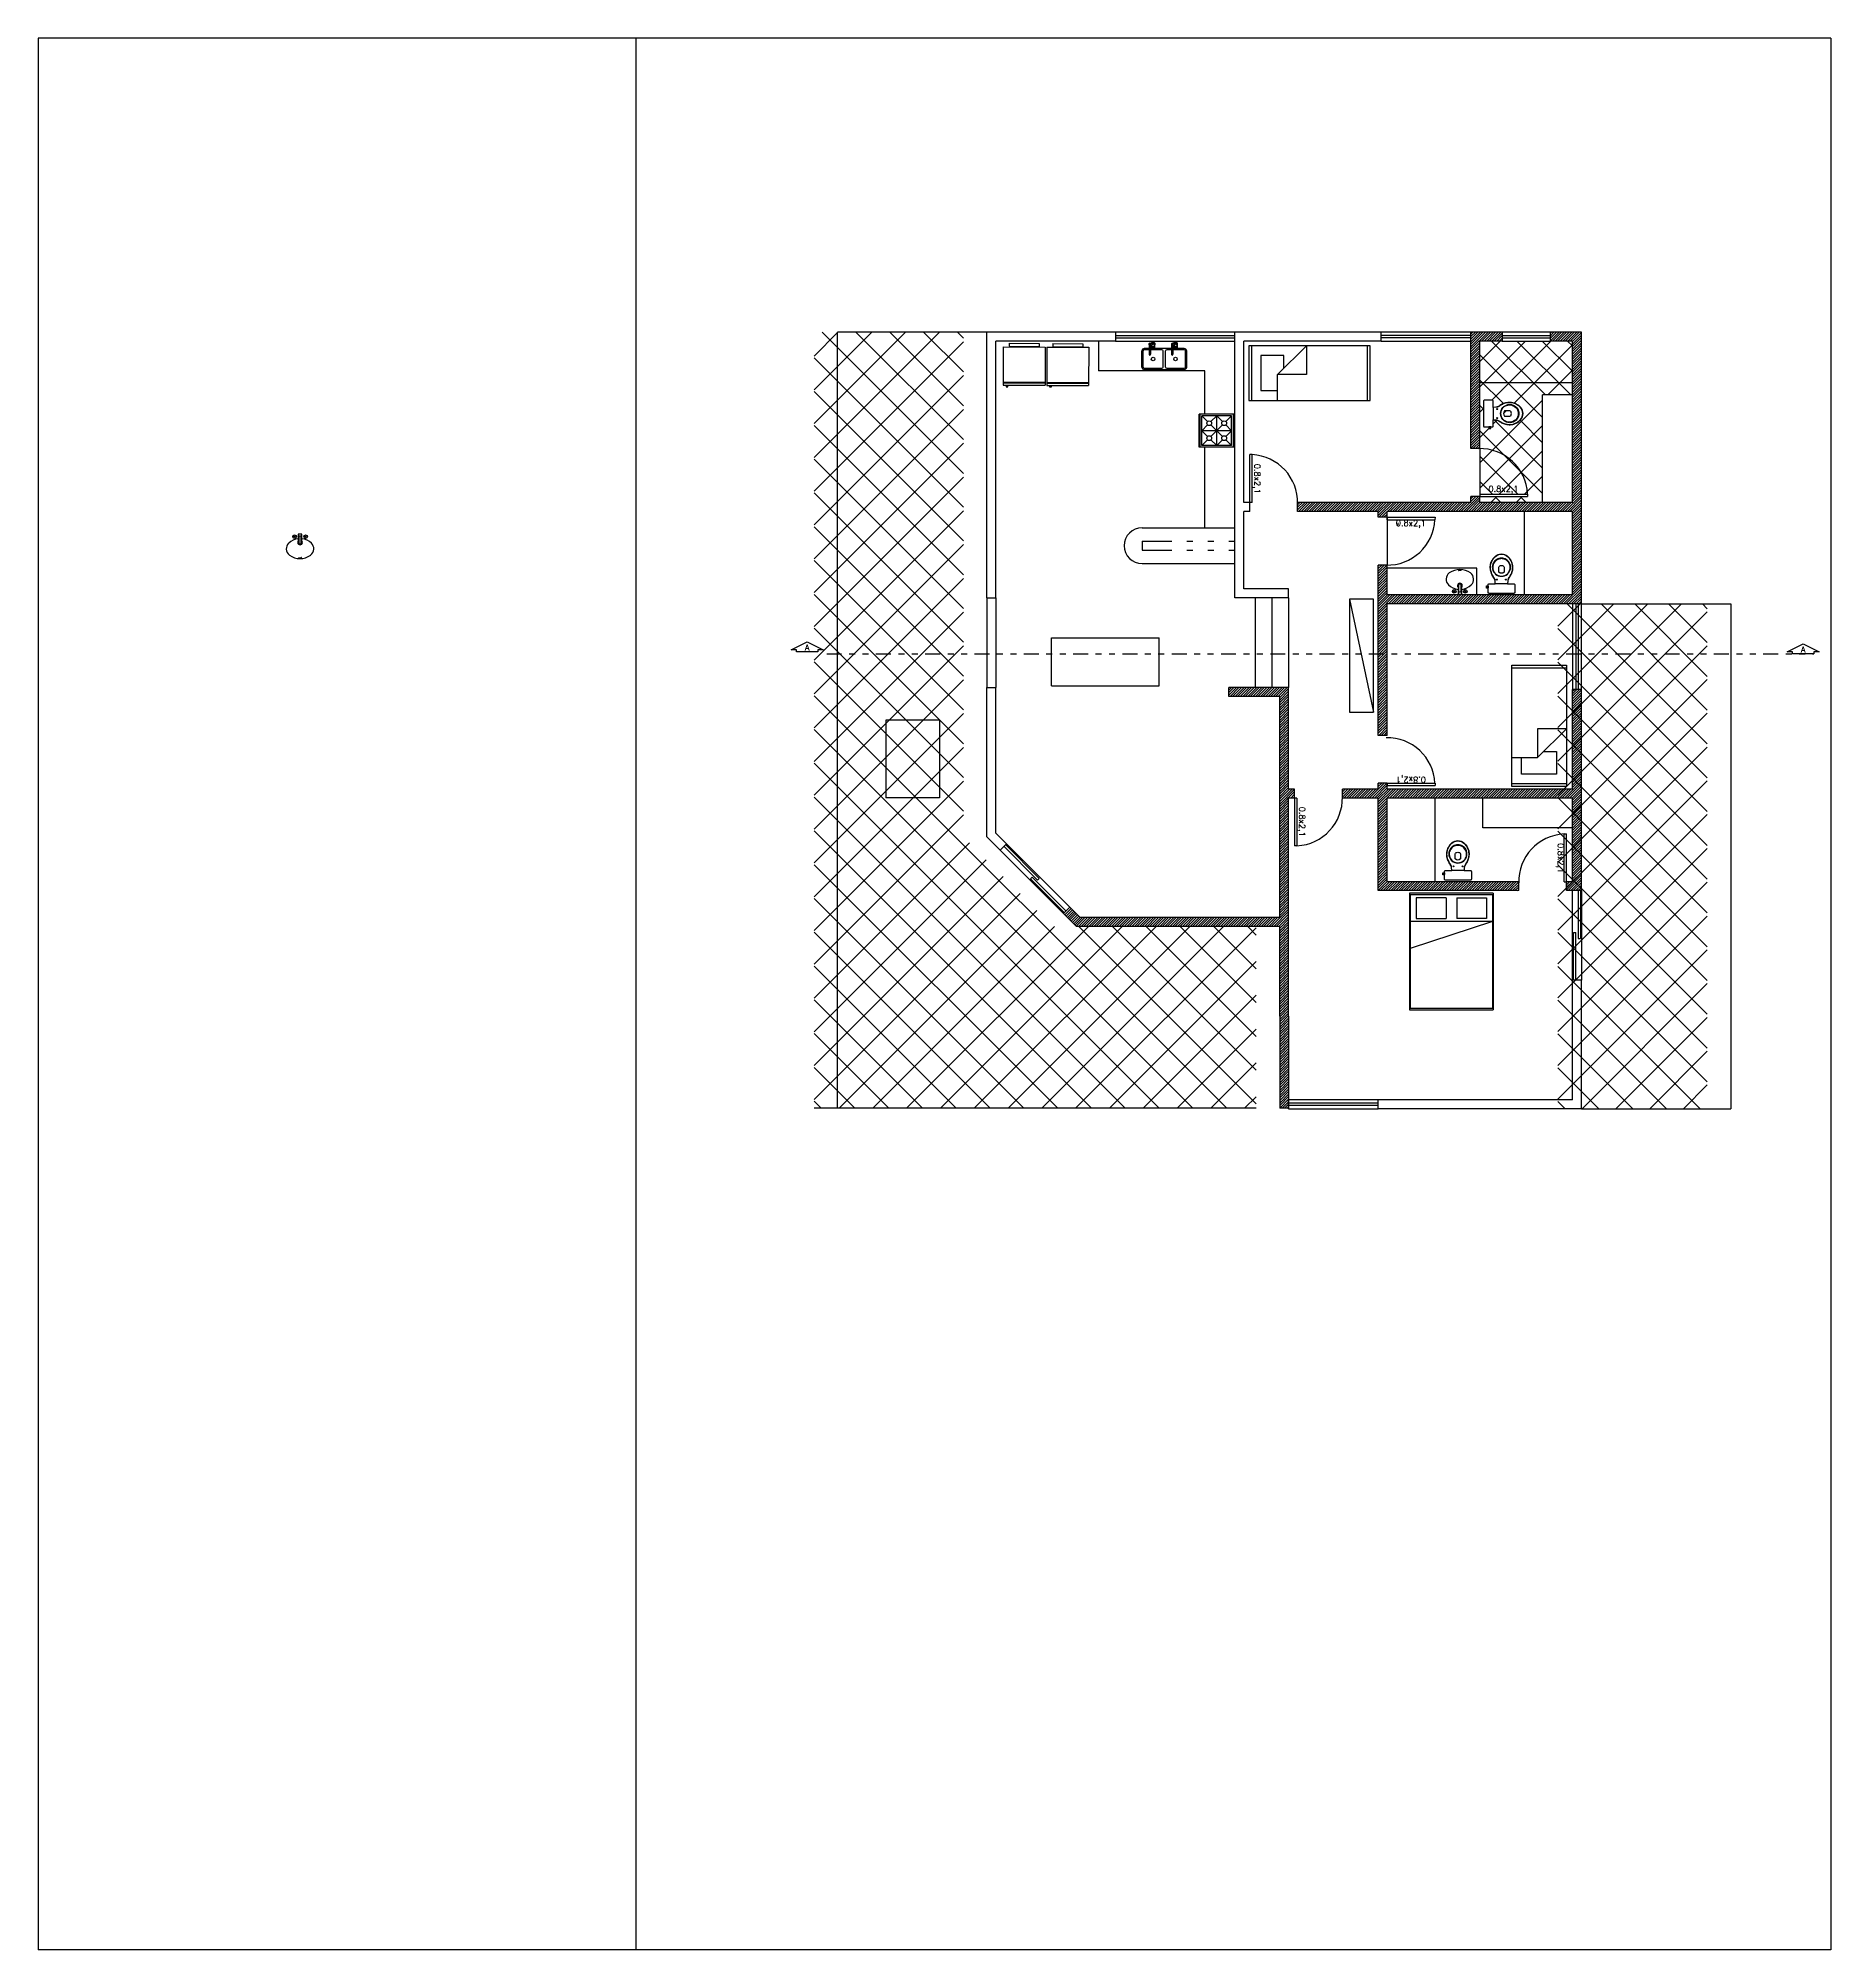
# Model space of a CAD drawing. Header units: metres. Extents: x 433 to 682, y 535 to 584.
# Drawn here: x 635.09 to 665.09, y 536.76 to 568.76 of the extents above; entities that cross this region are included whole.
import ezdxf

# ---------------------------------------------------------------- set-up
doc = ezdxf.new("R2010")
doc.units = ezdxf.units.M
doc.linetypes.add('ACAD_ISO02W100', pattern=[15, 12, -3])
doc.linetypes.add('DIVIDE', pattern=[1.25, 0.5, -0.25, 0, -0.25, 0, -0.25])
for name, color, linetype in [('ARQ-ESQ-01', 1, 'ACAD_ISO02W100'), ('ARQ-ESQ-02', 2, 'Continuous'), ('ARQ-HACHURA', 252, 'Continuous'), ('ARQ-LINHACORTE', 3, 'DIVIDE'), ('ARQ-MOVEIS', 170, 'Continuous'), ('ARQ-PECAS_SANITARIAS', 7, 'Continuous'), ('ARQ-PISO', 8, 'Continuous'), ('ARQ-TEXTO2', 2, 'Continuous'), ('ARQ_AVENARIA', 4, 'Continuous')]:
    doc.layers.add(name, color=color, linetype=linetype)
doc.styles.add('ROMANS', font='romans.shx')
pattern_1 = [(45, (-0.137266, 3.07284), (-0.0212132034, 0.0212132034), [])]

# ---------------------------------------------------------------- blocks, each defined once
blk = doc.blocks.new('RECTANG')
for p, q in [((1, 1), (0, 1)), ((0, 1), (0, 0)), ((1, 0), (1, 1)), ((0, 0), (1, 0))]:
    blk.add_line(p, q)
blk = doc.blocks.new('BEDHOSP')
for p, q in [((-1.9812, -0.4572), (-1.9812, 0.4572)), ((-0.4826, 0.4572), (-0.4826, 0.0254)), ((-0.0508, 0.4572), (-0.0508, -0.4572)), ((-0.4826, 0.0254), (-0.9652, -0.4572)), ((-0.9652, -0.4572), (-0.9652, 0.0254)), ((-0.9652, 0.0254), (-0.4826, 0.0254)), ((-0.2032, 0.2921), (-0.4826, 0.2921)), ((-0.2032, -0.2921), (-0.2032, 0.2921)), ((-0.5842, -0.0762), (-0.5842, -0.2921)), ((-0.5842, -0.2921), (-0.2032, -0.2921))]:
    blk.add_line(p, q)
at = {"xscale": 2.032, "yscale": 0.9144, "zscale": 2.032}
blk.add_blockref('RECTANG', (-2.032, -0.4572), dxfattribs=at)

msp = doc.modelspace()

# ---------------------------------------------------------------- hatches: boundary and pattern name
at = {"layer": 'ARQ-HACHURA'}
h = msp.add_hatch(dxfattribs=at)
h.set_pattern_fill('_USER', color=256, scale=0.4, angle=45, style=0, double=1, pattern_type=0)
h.set_pattern_definition([(45, (-24.541, 0), (-0.28284271, 0.28284271), []), (135, (-24.541, 0), (-0.28284271, -0.28284271), [])])
h.paths.add_polyline_path([(650.574, 563.838), (648.074, 563.838), (648.074, 558.453), (650.574, 558.453), (650.574, 559.388)])
h.paths.add_polyline_path([(650.574, 557.888), (650.574, 558.453), (648.074, 558.453), (648.074, 550.845), (655.474, 550.845), (655.474, 552.388), (655.474, 553.888), (652.074, 553.888), (651.855, 554.107), (650.794, 555.168), (650.574, 555.388)])
h.paths.add_polyline_path([(663.024, 558.453), (660.524, 558.453), (660.524, 557.858), (660.524, 554.488), (660.524, 552.988), (660.524, 550.838), (663.024, 550.838)])
h.paths.add_polyline_path([(663.024, 559.288), (660.524, 559.288), (660.524, 558.453), (663.024, 558.453)])
h = msp.add_hatch(dxfattribs=at)
h.set_pattern_fill('_USER', color=256, scale=0.03, angle=45, style=0, pattern_type=0)
h.set_pattern_definition(pattern_1)
h.paths.add_polyline_path([(659.217, 563.688), (659.592, 563.688), (659.592, 563.838), (659.067, 563.838), (659.067, 561.888), (659.197, 561.888, -0.006249), (659.217, 561.888)], flags=17)
h.paths.add_polyline_path([(660.917, 563.838), (660.392, 563.838), (660.392, 563.688), (660.767, 563.688), (660.767, 560.988), (659.217, 560.988), (659.217, 561.088), (659.067, 561.088), (659.067, 560.988), (656.167, 560.988, -0.006249), (656.167, 560.968), (656.167, 560.838), (657.517, 560.838), (657.517, 560.738), (657.667, 560.738), (657.667, 560.838), (660.767, 560.838), (660.767, 559.438), (657.667, 559.438), (657.667, 559.938, -0.006249), (657.647, 559.938), (657.517, 559.938), (657.517, 557.088), (657.667, 557.088), (657.667, 559.288), (660.917, 559.288)])
h = msp.add_hatch(dxfattribs=at)
h.set_pattern_fill('_USER', color=256, scale=0.03, angle=45, style=0, pattern_type=0)
h.set_pattern_definition(pattern_1)
h.paths.add_polyline_path([(656.017, 556.038), (656.117, 556.038), (656.117, 556.188), (656.017, 556.188), (656.017, 557.888), (655.017, 557.888), (655.017, 557.738), (655.867, 557.738), (655.867, 554.038), (652.529, 554.038), (652.354, 554.213), (652.248, 554.107), (652.467, 553.888), (655.867, 553.888), (655.867, 552.388), (655.867, 550.845), (656.017, 550.845), (656.017, 552.388)])
h = msp.add_hatch(dxfattribs=at)
h.set_pattern_fill('_USER', color=256, scale=0.03, angle=45, style=0, pattern_type=0)
h.set_pattern_definition(pattern_1)
h.paths.add_polyline_path([(660.917, 557.858), (660.767, 557.858), (660.767, 556.188), (657.667, 556.188), (657.667, 556.288), (657.517, 556.288), (657.517, 556.188), (656.917, 556.188), (656.917, 556.058, -0.006249), (656.917, 556.038), (657.517, 556.038), (657.517, 554.488), (659.867, 554.488), (659.867, 554.618, -0.006249), (659.867, 554.638), (657.667, 554.638), (657.667, 556.038), (660.767, 556.038), (660.767, 554.638), (660.667, 554.638), (660.667, 554.488), (660.917, 554.488)])
at = {"layer": 'ARQ-PISO'}
h = msp.add_hatch(dxfattribs=at)
h.set_pattern_fill('_USER', color=256, scale=0.3, angle=45, style=0, double=1, pattern_type=0)
h.set_pattern_definition([(45, (51.30217, 4.22406), (-0.21213203, 0.21213203), []), (135, (51.30217, 4.22406), (-0.21213203, -0.21213203), [])])
h.paths.add_polyline_path([(659.592, 563.688), (659.217, 563.688), (659.217, 562.988), (660.767, 562.988), (660.767, 563.688), (660.392, 563.688)])
h.paths.add_polyline_path([(659.217, 562.988), (659.217, 561.888, -0.399642), (660.016, 561.128), (660.017, 561.128), (660.017, 561.088), (659.217, 561.088), (659.217, 560.988), (660.267, 560.988), (660.267, 562.788), (660.767, 562.788), (660.767, 562.988)])
h.paths.add_polyline_path([(659.827, 562.634, -0.098298), (659.902, 562.575, -0.182004), (659.94, 562.475, -0.182004), (659.902, 562.375, -0.098298), (659.827, 562.316, -0.085166), (659.747, 562.29, -0.08648), (659.667, 562.292, -0.067868), (659.597, 562.314, -0.06199), (659.54, 562.348, 0.060779), (659.507, 562.364, 0.076949), (659.442, 562.372), (659.442, 562.25), (659.403, 562.25), (659.403, 562.222), (659.367, 562.222), (659.367, 562.25), (659.279, 562.25), (659.279, 562.475), (659.279, 562.7), (659.37, 562.7), (659.4, 562.7), (659.442, 562.7), (659.442, 562.578, 0.076949), (659.507, 562.585, 0.060779), (659.54, 562.601, -0.102273), (659.638, 562.649, -0.119534), (659.747, 562.659, -0.085166)], flags=16)
h.paths.add_polyline_path([(659.797, 562.605, -0.13332), (659.847, 562.556, -0.150886), (659.871, 562.475, -0.150886), (659.847, 562.394, -0.13332), (659.797, 562.345, -0.096291), (659.747, 562.325, -0.1), (659.687, 562.325, -0.167158), (659.602, 562.375, -0.18052), (659.565, 562.475, -0.18052), (659.602, 562.575, -0.167158), (659.687, 562.624, -0.1), (659.747, 562.624, -0.096291)], flags=0)
h.paths.add_polyline_path([(659.777, 562.606, -0.171119), (659.847, 562.535, -0.104122), (659.861, 562.475, -0.104122), (659.847, 562.414, -0.171119), (659.777, 562.343, -0.149476), (659.687, 562.332, -0.162455), (659.608, 562.375, -0.186957), (659.569, 562.475, -0.186957), (659.608, 562.575, -0.162455), (659.687, 562.618, -0.149476)], flags=0)
h.paths.add_polyline_path([(659.741, 562.448, -0.319808), (659.717, 562.43), (659.632, 562.43, -0.393258), (659.632, 562.519), (659.731, 562.519, -0.242158)], flags=0)
h.paths.add_polyline_path([(659.217, 561.888), (659.217, 561.128), (660.016, 561.128, 0.399642)], flags=17)
h.paths.add_polyline_path([(659.337, 561.12), (659.887, 561.12), (659.887, 561.289), (659.337, 561.289)], flags=25)

# ---------------------------------------------------------------- linework, layer by layer
for p, q in [((651.242, 563.591), (651.241, 562.951)), ((651.242, 563.591), (651.942, 563.589)), ((651.342, 563.651), (651.342, 563.601)), ((651.342, 563.651), (651.842, 563.65)), ((651.342, 563.601), (651.842, 563.6)), ((651.842, 563.65), (651.842, 563.6)), ((651.942, 563.589), (651.941, 562.949)), ((651.971, 563.586), (651.969, 562.946)), ((651.971, 563.586), (652.671, 563.584)), ((652.071, 563.645), (652.071, 563.595)), ((652.071, 563.645), (652.571, 563.644)), ((652.071, 563.595), (652.571, 563.594)), ((652.571, 563.644), (652.571, 563.594)), ((652.671, 563.584), (652.669, 562.944)), ((653.561, 563.253), (653.561, 563.523)), ((653.581, 563.253), (653.581, 563.523)), ((653.684, 563.563), (653.601, 563.563)), ((653.684, 563.543), (653.601, 563.543)), ((653.684, 563.637), (653.684, 563.467)), ((653.694, 563.652), (653.737, 563.652)), ((653.704, 563.637), (653.704, 563.467)), ((653.704, 563.622), (653.725, 563.622)), ((653.741, 563.563), (653.704, 563.563)), ((653.896, 563.543), (653.704, 563.543)), ((653.724, 563.617), (653.724, 563.58)), ((653.731, 563.637), (653.731, 563.63)), ((654.059, 563.563), (653.756, 563.563)), ((653.766, 563.637), (653.766, 563.63)), ((653.774, 563.617), (653.774, 563.58)), ((653.916, 563.253), (653.916, 563.523)), ((653.956, 563.253), (653.956, 563.523)), ((654.059, 563.543), (653.976, 563.543)), ((654.059, 563.637), (654.059, 563.467)), ((654.069, 563.652), (654.112, 563.652)), ((654.079, 563.637), (654.079, 563.467)), ((654.079, 563.622), (654.1, 563.622)), ((654.116, 563.563), (654.079, 563.563)), ((654.271, 563.543), (654.079, 563.543)), ((654.099, 563.617), (654.099, 563.58)), ((654.106, 563.637), (654.106, 563.63)), ((654.271, 563.563), (654.131, 563.563)), ((654.141, 563.637), (654.141, 563.63)), ((654.149, 563.617), (654.149, 563.58)), ((654.291, 563.253), (654.291, 563.523)), ((654.311, 563.253), (654.311, 563.523)), ((653.601, 563.233), (653.896, 563.233)), ((653.601, 563.213), (654.271, 563.213)), ((653.976, 563.233), (654.271, 563.233)), ((651.241, 563.001), (651.941, 562.999)), ((651.241, 562.991), (651.941, 562.989)), ((651.241, 562.951), (651.941, 562.949)), ((651.287, 562.951), (651.287, 562.925)), ((651.287, 562.925), (651.318, 562.925)), ((651.3, 562.934), (651.3, 562.951)), ((651.318, 562.934), (651.3, 562.934)), ((651.318, 562.925), (651.318, 562.934)), ((651.969, 562.996), (652.669, 562.994)), ((651.969, 562.986), (652.669, 562.984)), ((651.969, 562.946), (652.669, 562.944)), ((652.016, 562.946), (652.016, 562.92)), ((652.016, 562.92), (652.046, 562.92)), ((652.028, 562.929), (652.028, 562.946)), ((652.046, 562.929), (652.028, 562.929)), ((652.046, 562.92), (652.046, 562.929)), ((654.517, 561.91), (654.517, 562.465)), ((655.117, 562.465), (654.517, 562.465)), ((654.528, 561.91), (654.528, 562.465)), ((654.538, 561.91), (654.538, 562.465)), ((654.66, 562.341), (654.563, 562.438)), ((654.563, 561.938), (654.563, 562.438)), ((655.063, 562.438), (654.563, 562.438)), ((654.563, 562.188), (654.66, 562.285)), ((654.717, 562.341), (654.813, 562.438)), ((654.91, 562.285), (654.717, 562.091)), ((654.91, 562.091), (654.717, 562.285)), ((654.813, 562.438), (654.91, 562.341)), ((654.813, 561.938), (654.813, 562.438)), ((655.063, 562.438), (654.967, 562.341)), ((654.967, 562.285), (655.063, 562.188)), ((655.063, 561.938), (655.063, 562.438)), ((655.092, 561.91), (655.092, 562.465)), ((655.117, 561.91), (655.117, 562.465)), ((654.66, 562.091), (654.563, 562.188)), ((655.063, 562.188), (654.563, 562.188)), ((654.66, 562.035), (654.563, 561.938)), ((655.063, 561.938), (654.563, 561.938)), ((654.813, 561.938), (654.717, 562.035)), ((654.91, 562.035), (654.813, 561.938)), ((655.063, 562.188), (654.967, 562.091)), ((655.063, 561.938), (654.967, 562.035)), ((655.117, 561.91), (654.517, 561.91)), ((639.44, 560.458), (639.44, 560.293)), ((639.502, 560.458), (639.44, 560.458)), ((639.45, 560.422), (639.45, 560.293)), ((639.502, 560.293), (639.502, 560.458)), ((639.44, 560.293), (639.442, 560.293)), ((639.442, 560.293), (639.502, 560.293)), ((658.852, 559.619), (658.852, 559.454)), ((658.912, 559.619), (658.852, 559.619)), ((658.852, 559.454), (658.914, 559.454)), ((658.904, 559.49), (658.904, 559.619)), ((658.914, 559.619), (658.912, 559.619)), ((658.914, 559.454), (658.914, 559.619))]:
    msp.add_line(p, q)
for points in [[(653.774, 563.617, 0.133256), (653.772, 563.624, 0.106756), (653.766, 563.63, 0.082828), (653.759, 563.633, 0.071352), (653.749, 563.635, 0.071352), (653.739, 563.633, 0.082828), (653.731, 563.63, 0.106756), (653.725, 563.624, 0.133256), (653.724, 563.617, 0.133256)], [(654.149, 563.617, 0.133256), (654.147, 563.624, 0.106756), (654.141, 563.63, 0.082828), (654.134, 563.633, 0.071352), (654.124, 563.635, 0.071352), (654.114, 563.633, 0.082828), (654.106, 563.63, 0.106756), (654.1, 563.624, 0.133256), (654.099, 563.617, 0.133256)]]:
    msp.add_lwpolyline(points, format="xyb")
for points in [[(653.724, 563.58, 0.133256), (653.725, 563.573, 0.106756), (653.731, 563.567, 0.082828), (653.739, 563.563, 0.071352), (653.749, 563.562, 0.071352), (653.759, 563.563, 0.082828), (653.766, 563.567, 0.106756), (653.772, 563.573, 0.133256), (653.774, 563.58, 0.133256), (653.772, 563.586, 0.106756), (653.766, 563.592, 0.082828), (653.759, 563.596, 0.071352), (653.749, 563.597, 0.071352), (653.739, 563.596, 0.082828), (653.731, 563.592, 0.106756), (653.725, 563.586, 0.133256)], [(653.756, 563.572, 0.133256), (653.756, 563.574, 0.106756), (653.754, 563.576, 0.082828), (653.752, 563.577, 0.071352), (653.749, 563.577, 0.071352), (653.746, 563.577, 0.082828), (653.743, 563.576, 0.106756), (653.742, 563.574, 0.133256), (653.741, 563.572, 0.133256), (653.742, 563.57, 0.106756), (653.743, 563.568, 0.082828), (653.746, 563.567, 0.071352), (653.749, 563.567, 0.071352), (653.752, 563.567, 0.082828), (653.754, 563.568, 0.106756), (653.756, 563.57, 0.133256)], [(654.099, 563.58, 0.133256), (654.1, 563.573, 0.106756), (654.106, 563.567, 0.082828), (654.114, 563.563, 0.071352), (654.124, 563.562, 0.071352), (654.134, 563.563, 0.082828), (654.141, 563.567, 0.106756), (654.147, 563.573, 0.133256), (654.149, 563.58, 0.133256), (654.147, 563.586, 0.106756), (654.141, 563.592, 0.082828), (654.134, 563.596, 0.071352), (654.124, 563.597, 0.071352), (654.114, 563.596, 0.082828), (654.106, 563.592, 0.106756), (654.1, 563.586, 0.133256)], [(654.131, 563.572, 0.133256), (654.131, 563.574, 0.106756), (654.129, 563.576, 0.082828), (654.127, 563.577, 0.071352), (654.124, 563.577, 0.071352), (654.121, 563.577, 0.082828), (654.118, 563.576, 0.106756), (654.117, 563.574, 0.133256), (654.116, 563.572, 0.133256), (654.117, 563.57, 0.106756), (654.118, 563.568, 0.082828), (654.121, 563.567, 0.071352), (654.124, 563.567, 0.071352), (654.127, 563.567, 0.082828), (654.129, 563.568, 0.106756), (654.131, 563.57, 0.133256)]]:
    msp.add_lwpolyline(points, format="xyb", close=True)
for points in [[(639.492, 560.293), (639.492, 560.422), (639.45, 560.422)], [(658.862, 559.619), (658.862, 559.49), (658.904, 559.49)]]:
    msp.add_lwpolyline(points)
for centre, radius in [((653.749, 563.388), 0.03), ((654.124, 563.388), 0.03), ((654.688, 562.313), 0.04), ((654.938, 562.313), 0.04), ((654.688, 562.063), 0.04), ((654.938, 562.063), 0.04), ((639.38, 560.414), 0.03), ((639.38, 560.414), 0.00702), ((639.38, 560.414), 0.00702), ((639.38, 560.414), 0.00702), ((639.565, 560.414), 0.03), ((639.565, 560.414), 0.00702), ((639.565, 560.414), 0.00702), ((639.565, 560.414), 0.00702), ((658.789, 559.498), 0.03), ((658.789, 559.498), 0.00702), ((658.789, 559.498), 0.00702), ((658.789, 559.498), 0.00702), ((658.974, 559.498), 0.03), ((658.974, 559.498), 0.00702), ((658.974, 559.498), 0.00702), ((658.974, 559.498), 0.00702)]:
    msp.add_circle(centre, radius)
for centre, radius, start, end in [((653.601, 563.523), 0.04, 90, 180), ((653.601, 563.523), 0.02, 90, 180), ((653.694, 563.637), 0.015, 311.8103, 228.1897), ((653.694, 563.637), 0.01, 0.0002, 180.0002), ((653.749, 563.637), 0.035, 315.5847, 154.6231), ((653.749, 563.637), 0.035, 205.3769, 224.4153), ((653.749, 563.637), 0.0175, 121.0027, 180), ((653.737, 563.662), 0.01, 270, 294.62), ((653.749, 563.637), 0.0175, 0, 114.62), ((653.896, 563.523), 0.02, 0, 90), ((653.976, 563.523), 0.02, 90, 180), ((654.069, 563.637), 0.015, 311.8103, 228.1897), ((654.069, 563.637), 0.01, 0.0002, 180.0002), ((654.124, 563.637), 0.035, 315.5847, 154.6231), ((654.124, 563.637), 0.035, 205.3769, 224.4153), ((654.124, 563.637), 0.0175, 121.0027, 180), ((654.112, 563.662), 0.01, 270, 294.62), ((654.124, 563.637), 0.0175, 0, 114.62), ((654.271, 563.523), 0.04, 0, 90), ((654.271, 563.523), 0.02, 0, 90), ((653.601, 563.253), 0.04, 180, 270), ((653.601, 563.253), 0.02, 180, 270), ((653.694, 563.467), 0.0125, 143.1301, 36.8699), ((653.694, 563.467), 0.01, 180.0001, 0.0001), ((653.896, 563.253), 0.02, 270, 0), ((653.976, 563.253), 0.02, 180, 270), ((654.069, 563.467), 0.0125, 143.1301, 36.8699), ((654.069, 563.467), 0.01, 180.0001, 0.0001), ((654.271, 563.253), 0.04, 270, 0), ((654.271, 563.253), 0.02, 270, 0), ((639.472, 560.11), 0.272, 96.6356, 134.4433), ((639.472, 560.318), 0.04, 141.9257, 40.8806), ((639.472, 560.11), 0.272, 45.5567, 83.628), ((639.372, 560.211), 0.131, 134.4433, 233.2491), ((639.472, 560.344), 0.297, 233.2491, 306.7509), ((639.452, 560.061), 0.0025, 85.7546, 265.7546), ((639.472, 560.33), 0.268, 265.7546, 274.2454), ((639.472, 560.33), 0.273, 265.7546, 274.2454), ((639.472, 560.318), 0.0275, 242.3883, 297.6117), ((639.492, 560.061), 0.0025, 274.2454, 94.2454), ((639.571, 560.211), 0.131, 306.7509, 45.5567), ((658.783, 559.701), 0.131, 126.7509, 225.5567), ((658.883, 559.568), 0.297, 53.2491, 126.7509), ((658.863, 559.851), 0.0025, 94.2454, 274.2454), ((658.883, 559.582), 0.273, 85.7546, 94.2454), ((658.883, 559.582), 0.268, 85.7546, 94.2454), ((658.903, 559.851), 0.0025, 265.7546, 85.7546), ((658.982, 559.701), 0.131, 314.4433, 53.2491), ((658.883, 559.802), 0.272, 225.5567, 263.628), ((658.883, 559.594), 0.04, 321.9257, 220.8806), ((658.883, 559.594), 0.0275, 62.3883, 117.6117), ((658.883, 559.802), 0.272, 276.6356, 314.4433)]:
    msp.add_arc(centre, radius, start, end)
at = {"layer": 'ARQ-ESQ-01'}
for p, q in [((655.117, 563.838), (653.117, 563.838)), ((653.117, 563.688), (655.117, 563.688)), ((659.067, 563.838), (657.567, 563.838)), ((657.567, 563.688), (659.067, 563.688)), ((660.392, 563.838), (659.592, 563.838)), ((659.592, 563.688), (660.392, 563.688)), ((650.967, 559.388), (650.967, 557.888)), ((651.117, 559.388), (651.117, 557.888)), ((660.767, 559.288), (660.767, 557.858)), ((660.917, 557.858), (660.917, 559.288)), ((651.293, 555.274), (652.354, 554.213)), ((652.248, 554.107), (651.187, 555.168)), ((660.767, 552.988), (660.767, 554.488)), ((660.917, 554.488), (660.917, 552.988)), ((657.517, 550.988), (656.017, 550.988)), ((656.017, 550.838), (657.517, 550.838))]:
    msp.add_line(p, q, dxfattribs=at)
for centre, start, end in [((655.367, 560.988), 358.5679, 87.1349), ((659.217, 561.088), 2.8651, 91.4321), ((657.667, 560.738), 268.5679, 357.1349), ((657.667, 556.248), 2.8651, 91.4321), ((656.117, 556.038), 272.8651, 1.4321), ((660.667, 554.638), 92.8651, 181.4321)]:
    msp.add_arc(centre, 0.8, start, end, dxfattribs=at)
at = {"layer": 'ARQ-ESQ-02'}
for p, q in [((653.117, 563.783), (655.117, 563.783)), ((653.117, 563.743), (655.117, 563.743)), ((659.067, 563.783), (657.567, 563.783)), ((659.067, 563.743), (657.567, 563.743)), ((659.592, 563.783), (660.392, 563.783)), ((659.592, 563.743), (660.392, 563.743)), ((655.367, 560.988), (655.367, 561.788)), ((655.407, 561.788), (655.367, 561.788)), ((655.407, 560.988), (655.407, 561.788)), ((655.407, 560.988), (655.367, 560.988)), ((659.217, 561.128), (660.017, 561.128)), ((659.217, 561.128), (659.217, 561.088)), ((659.217, 561.088), (660.017, 561.088)), ((660.017, 561.128), (660.017, 561.088)), ((657.667, 560.738), (658.467, 560.738)), ((657.667, 560.698), (657.667, 560.738)), ((657.667, 560.698), (658.467, 560.698)), ((657.85, 560.605), (657.85, 560.645)), ((660.822, 559.288), (660.822, 557.858)), ((660.862, 559.288), (660.862, 557.858)), ((657.667, 556.288), (658.467, 556.288)), ((657.667, 556.288), (657.667, 556.248)), ((657.667, 556.248), (658.467, 556.248)), ((658.467, 556.288), (658.467, 556.248)), ((656.117, 556.038), (656.117, 555.238)), ((656.157, 556.038), (656.117, 556.038)), ((656.157, 556.038), (656.157, 555.238)), ((651.251, 555.232), (651.816, 554.666)), ((651.279, 555.26), (651.844, 554.694)), ((656.157, 555.238), (656.117, 555.238)), ((660.627, 554.638), (660.627, 555.438)), ((660.627, 555.438), (660.667, 555.438)), ((660.667, 554.638), (660.667, 555.438)), ((651.724, 554.716), (651.695, 554.688)), ((652.262, 554.121), (651.695, 554.688)), ((652.29, 554.15), (651.724, 554.716)), ((651.844, 554.694), (651.816, 554.666)), ((660.627, 554.638), (660.667, 554.638)), ((660.862, 554.488), (660.862, 553.688)), ((660.902, 554.488), (660.902, 553.688)), ((660.782, 552.988), (660.782, 553.788)), ((660.782, 553.788), (660.822, 553.788)), ((660.822, 552.988), (660.822, 553.788)), ((660.862, 553.688), (660.902, 553.688)), ((657.517, 550.933), (656.017, 550.933)), ((657.517, 550.893), (656.017, 550.893))]:
    msp.add_line(p, q, dxfattribs=at)
at = {"layer": 'ARQ-LINHACORTE', "ltscale": 0.5}
msp.add_line((648.286, 558.453), (664.807, 558.453), dxfattribs=at)
at = {"layer": 'ARQ-LINHACORTE', "linetype": 'ByBlock'}
for points in [[(648.136, 558.487), (647.78, 558.487), (647.78, 558.52), (647.692, 558.52), (647.958, 558.653), (648.225, 558.52), (648.136, 558.52), (648.136, 558.487)], [(664.807, 558.453), (664.451, 558.453), (664.451, 558.487), (664.362, 558.487), (664.629, 558.62), (664.896, 558.487), (664.807, 558.487), (664.807, 558.453)]]:
    msp.add_lwpolyline(points, dxfattribs=at)
at = {"layer": 'ARQ-MOVEIS'}
for p, q in [((657.036, 559.368), (657.439, 557.478)), ((652.05, 558.719), (653.85, 558.719)), ((652.05, 557.919), (652.05, 558.719)), ((653.85, 557.919), (653.85, 558.719)), ((652.05, 557.919), (653.85, 557.919)), ((659.441, 554.445), (658.041, 554.445)), ((658.041, 554.445), (658.041, 552.495)), ((659.441, 554.42), (658.041, 554.42)), ((658.051, 554.42), (658.051, 552.52)), ((658.151, 554.37), (658.151, 554.02)), ((658.651, 554.37), (658.151, 554.37)), ((658.651, 554.37), (658.651, 554.02)), ((658.831, 554.37), (659.331, 554.37)), ((658.831, 554.37), (658.831, 554.02)), ((659.331, 554.37), (659.331, 554.02)), ((659.431, 554.42), (659.431, 552.52)), ((659.441, 554.445), (659.441, 552.495)), ((659.431, 553.97), (658.051, 553.97)), ((659.431, 553.97), (658.051, 553.52)), ((658.151, 554.02), (658.651, 554.02)), ((659.331, 554.02), (658.831, 554.02)), ((658.041, 552.52), (659.441, 552.52)), ((658.041, 552.495), (659.441, 552.495))]:
    msp.add_line(p, q, dxfattribs=at)
msp.add_lwpolyline([(657.036, 557.478), (657.439, 557.478), (657.439, 559.368), (657.036, 559.368)], close=True, dxfattribs=at)
at = {"layer": 'ARQ-PECAS_SANITARIAS'}
for p, q in [((652.833, 563.685), (652.833, 563.188)), ((654.617, 563.188), (652.833, 563.188)), ((654.617, 562.465), (654.617, 563.188)), ((660.767, 562.788), (660.267, 562.788)), ((660.267, 560.988), (660.267, 562.788)), ((654.617, 560.563), (654.617, 561.91)), ((658.467, 560.738), (658.466, 560.698)), ((653.564, 560.563), (655.117, 560.563)), ((653.564, 559.963), (655.117, 559.963)), ((659.167, 559.888), (657.667, 559.888)), ((659.167, 559.438), (659.167, 559.888)), ((659.267, 555.538), (659.267, 556.038)), ((660.767, 555.538), (659.267, 555.538))]:
    msp.add_line(p, q, dxfattribs=at)
for points in [[(659.94, 562.475, 0.182004), (659.902, 562.575, 0.098298), (659.827, 562.634, 0.085166), (659.747, 562.659, 0.08648), (659.667, 562.657, 0.067868), (659.597, 562.635, 0.06199), (659.54, 562.601, -0.060779), (659.507, 562.585, -0.023796), (659.487, 562.581), (659.442, 562.577), (659.442, 562.682, 0.424217), (659.423, 562.7), (659.4, 562.7), (659.37, 562.7), (659.297, 562.7, 0.418036), (659.279, 562.682), (659.279, 562.475), (659.279, 562.268, 0.418036), (659.297, 562.25), (659.37, 562.25), (659.37, 562.238), (659.367, 562.238), (659.367, 562.222), (659.385, 562.222), (659.403, 562.222), (659.403, 562.238), (659.4, 562.238), (659.4, 562.25), (659.423, 562.25, 0.424217), (659.442, 562.268), (659.442, 562.372), (659.487, 562.369, -0.023796), (659.507, 562.364, -0.060779), (659.54, 562.348, 0.06199), (659.597, 562.314, 0.067868), (659.667, 562.292, 0.08648), (659.747, 562.29, 0.085166), (659.827, 562.316, 0.098298), (659.902, 562.375, 0.182004)], [(659.565, 562.475, -0.18052), (659.602, 562.575, -0.167158), (659.687, 562.624, -0.1), (659.747, 562.624, -0.096291), (659.797, 562.605, -0.13332), (659.847, 562.556, -0.150886), (659.871, 562.475, -0.150886), (659.847, 562.394, -0.13332), (659.797, 562.345, -0.096291), (659.747, 562.325, -0.1), (659.687, 562.325, -0.167158), (659.602, 562.375, -0.18052)], [(659.569, 562.475, -0.186957), (659.608, 562.575, -0.162455), (659.687, 562.618, -0.149476), (659.777, 562.606, -0.171119), (659.847, 562.535, -0.104122), (659.861, 562.475, -0.104122), (659.847, 562.414, -0.171119), (659.777, 562.343, -0.149476), (659.687, 562.332, -0.162455), (659.608, 562.375, -0.186957)], [(659.739, 562.505, 0.276984), (659.717, 562.519), (659.632, 562.519, 0.393258), (659.632, 562.43), (659.717, 562.43, 0.276984), (659.739, 562.445, 0.2)], [(659.579, 560.126, -0.182004), (659.679, 560.088, -0.098298), (659.738, 560.013, -0.085166), (659.763, 559.933, -0.08648), (659.761, 559.853, -0.067868), (659.739, 559.783, -0.06199), (659.705, 559.726, 0.060779), (659.689, 559.693, 0.023796), (659.685, 559.673), (659.681, 559.627), (659.786, 559.627, -0.424217), (659.804, 559.608), (659.804, 559.586), (659.804, 559.556), (659.804, 559.483, -0.418036), (659.786, 559.465), (659.579, 559.465), (659.372, 559.465, -0.418036), (659.354, 559.483), (659.354, 559.556), (659.342, 559.556), (659.342, 559.553), (659.326, 559.553), (659.326, 559.571), (659.326, 559.589), (659.342, 559.589), (659.342, 559.586), (659.354, 559.586), (659.354, 559.608, -0.424217), (659.372, 559.627), (659.476, 559.627), (659.473, 559.673, 0.023796), (659.468, 559.693, 0.060779), (659.452, 559.726, -0.06199), (659.418, 559.783, -0.067868), (659.396, 559.853, -0.08648), (659.394, 559.933, -0.085166), (659.42, 560.013, -0.098298), (659.479, 560.088, -0.182004)], [(659.579, 559.75, 0.18052), (659.679, 559.788, 0.167158), (659.728, 559.873, 0.1), (659.728, 559.933, 0.096291), (659.709, 559.983, 0.13332), (659.66, 560.033, 0.150886), (659.579, 560.056, 0.150886), (659.498, 560.033, 0.13332), (659.449, 559.983, 0.096291), (659.429, 559.933, 0.1), (659.429, 559.873, 0.167158), (659.479, 559.788, 0.18052)], [(659.579, 559.754, 0.186957), (659.679, 559.794, 0.162455), (659.722, 559.873, 0.149476), (659.71, 559.963, 0.171119), (659.639, 560.033, 0.104122), (659.579, 560.046, 0.104122), (659.518, 560.033, 0.171119), (659.447, 559.963, 0.149476), (659.436, 559.873, 0.162455), (659.479, 559.794, 0.186957)], [(659.609, 559.925, -0.276984), (659.623, 559.903), (659.623, 559.818, -0.393258), (659.534, 559.818), (659.534, 559.903, -0.276984), (659.549, 559.925, -0.2)], [(658.85, 555.326, -0.182004), (658.95, 555.288, -0.098298), (659.009, 555.213, -0.085166), (659.034, 555.133, -0.08648), (659.032, 555.053, -0.067868), (659.01, 554.983, -0.06199), (658.976, 554.926, 0.060779), (658.96, 554.893, 0.023796), (658.956, 554.873), (658.953, 554.827), (659.057, 554.827, -0.424217), (659.075, 554.808), (659.075, 554.786), (659.075, 554.756), (659.075, 554.683, -0.418036), (659.057, 554.665), (658.85, 554.665), (658.643, 554.665, -0.418036), (658.625, 554.683), (658.625, 554.756), (658.613, 554.756), (658.613, 554.753), (658.597, 554.753), (658.597, 554.771), (658.597, 554.789), (658.613, 554.789), (658.613, 554.786), (658.625, 554.786), (658.625, 554.808, -0.424217), (658.643, 554.827), (658.747, 554.827), (658.744, 554.873, 0.023796), (658.739, 554.893, 0.060779), (658.723, 554.926, -0.06199), (658.689, 554.983, -0.067868), (658.667, 555.053, -0.08648), (658.665, 555.133, -0.085166), (658.691, 555.213, -0.098298), (658.75, 555.288, -0.182004)], [(658.85, 554.95, 0.18052), (658.95, 554.988, 0.167158), (658.999, 555.073, 0.1), (658.999, 555.133, 0.096291), (658.98, 555.183, 0.13332), (658.931, 555.233, 0.150886), (658.85, 555.256, 0.150886), (658.769, 555.233, 0.13332), (658.72, 555.183, 0.096291), (658.7, 555.133, 0.1), (658.7, 555.073, 0.167158), (658.75, 554.988, 0.18052)], [(658.85, 554.954, 0.186957), (658.95, 554.994, 0.162455), (658.993, 555.073, 0.149476), (658.981, 555.163, 0.171119), (658.91, 555.233, 0.104122), (658.85, 555.246, 0.104122), (658.789, 555.233, 0.171119), (658.718, 555.163, 0.149476), (658.707, 555.073, 0.162455), (658.75, 554.994, 0.186957)], [(658.88, 555.125, -0.276984), (658.894, 555.103), (658.894, 555.018, -0.393258), (658.805, 555.018), (658.805, 555.103, -0.276984), (658.82, 555.125, -0.2)]]:
    msp.add_lwpolyline(points, format="xyb", close=True, dxfattribs=at)
for points in [[(659.442, 562.577), (659.442, 562.475), (659.442, 562.372)], [(659.4, 562.25), (659.37, 562.25)], [(659.37, 562.238), (659.4, 562.238)], [(659.342, 559.556), (659.342, 559.586)], [(659.354, 559.586), (659.354, 559.556)], [(659.681, 559.627), (659.579, 559.627), (659.476, 559.627)], [(658.613, 554.756), (658.613, 554.786)], [(658.625, 554.786), (658.625, 554.756)], [(658.953, 554.827), (658.85, 554.827), (658.747, 554.827)]]:
    msp.add_lwpolyline(points, dxfattribs=at)
for points in [[(659.489, 562.368, -0.148706), (659.537, 562.355, -0.01798), (659.557, 562.342, 0.048524), (659.607, 562.315, 0.075808), (659.687, 562.293, 0.05), (659.747, 562.294, 0.109053), (659.847, 562.333, 0.065752), (659.896, 562.375, 0.186957), (659.936, 562.475, 0.186957), (659.896, 562.575, 0.065752), (659.847, 562.617, 0.109053), (659.747, 562.655, 0.05), (659.687, 562.656, 0.075808), (659.607, 562.635, 0.048524), (659.557, 562.607, -0.01798), (659.537, 562.595, -0.148706), (659.489, 562.581, -0.148706)], [(659.472, 559.675, 0.148706), (659.459, 559.723, 0.01798), (659.446, 559.743, -0.048524), (659.419, 559.793, -0.075808), (659.397, 559.873, -0.05), (659.398, 559.933, -0.109053), (659.437, 560.033, -0.065752), (659.479, 560.082, -0.186957), (659.579, 560.121, -0.186957), (659.679, 560.082, -0.065752), (659.721, 560.033, -0.109053), (659.759, 559.933, -0.05), (659.76, 559.873, -0.075808), (659.739, 559.793, -0.048524), (659.711, 559.743, 0.01798), (659.699, 559.723, 0.148706), (659.685, 559.675, 0.148706)], [(658.744, 554.875, 0.148706), (658.73, 554.923, 0.01798), (658.717, 554.943, -0.048524), (658.69, 554.993, -0.075808), (658.668, 555.073, -0.05), (658.669, 555.133, -0.109053), (658.708, 555.233, -0.065752), (658.75, 555.282, -0.186957), (658.85, 555.321, -0.186957), (658.95, 555.282, -0.065752), (658.992, 555.233, -0.109053), (659.03, 555.133, -0.05), (659.031, 555.073, -0.075808), (659.01, 554.993, -0.048524), (658.982, 554.943, 0.01798), (658.97, 554.923, 0.148706), (658.956, 554.875, 0.148706)]]:
    msp.add_lwpolyline(points, format="xyb", dxfattribs=at)
for centre in [(659.509, 562.55), (659.509, 562.4), (659.504, 559.695), (659.654, 559.695), (658.775, 554.895), (658.925, 554.895)]:
    msp.add_circle(centre, 0.0075, dxfattribs=at)
msp.add_arc((653.564, 560.263), 0.3, 90, 270, dxfattribs=at)
at = {"layer": 'ARQ-PISO'}
for p, q in [((648.467, 550.845), (648.467, 563.838)), ((650.967, 563.838), (648.467, 563.838)), ((660.767, 562.988), (659.217, 562.988)), ((659.217, 561.888), (659.217, 561.088)), ((657.667, 560.738), (657.667, 559.938)), ((659.967, 559.438), (659.967, 560.838)), ((655.457, 559.388), (655.457, 557.888)), ((655.737, 559.388), (655.737, 557.888)), ((656.017, 559.388), (656.017, 557.888)), ((660.917, 559.288), (663.417, 559.288)), ((663.417, 559.288), (663.417, 550.838)), ((658.467, 554.638), (658.467, 556.038)), ((651.187, 555.168), (651.293, 555.274)), ((652.248, 554.107), (652.354, 554.213)), ((655.474, 550.845), (648.074, 550.845)), ((656.017, 550.838), (656.017, 550.988)), ((660.917, 550.838), (663.417, 550.838))]:
    msp.add_line(p, q, dxfattribs=at)
at = {"layer": 'ARQ_AVENARIA'}
for p, q in [((665.09, 568.758), (635.09, 568.758)), ((635.09, 568.758), (635.09, 568.758)), ((635.09, 568.758), (635.09, 536.758)), ((645.09, 568.758), (645.09, 536.758)), ((665.09, 568.758), (665.09, 536.758)), ((653.117, 563.838), (650.967, 563.838)), ((650.967, 559.388), (650.967, 563.838)), ((651.217, 563.688), (651.117, 563.688)), ((651.117, 559.388), (651.117, 563.688)), ((653.117, 563.688), (651.217, 563.688)), ((653.117, 563.838), (653.117, 563.688)), ((657.567, 563.838), (655.117, 563.838)), ((655.117, 559.388), (655.117, 563.838)), ((657.567, 563.688), (655.267, 563.688)), ((655.267, 560.988), (655.267, 563.688)), ((657.567, 563.688), (657.567, 563.838)), ((659.592, 563.838), (659.067, 563.838)), ((659.067, 561.888), (659.067, 563.838)), ((659.592, 563.688), (659.217, 563.688)), ((659.217, 561.888), (659.217, 563.688)), ((659.592, 563.838), (659.592, 563.688)), ((660.917, 563.838), (660.392, 563.838)), ((660.392, 563.838), (660.392, 563.688)), ((660.767, 563.688), (660.392, 563.688)), ((660.767, 560.988), (660.767, 563.688)), ((660.917, 559.288), (660.917, 563.838)), ((659.217, 561.888), (659.067, 561.888)), ((655.367, 560.988), (655.267, 560.988)), ((655.367, 560.838), (655.367, 560.988)), ((659.067, 560.988), (656.167, 560.988)), ((656.167, 560.838), (656.167, 560.988)), ((659.217, 561.088), (659.067, 561.088)), ((659.067, 560.988), (659.067, 561.088)), ((659.217, 560.988), (659.217, 561.088)), ((660.767, 560.988), (659.217, 560.988)), ((655.267, 560.838), (655.267, 560.838)), ((655.267, 559.538), (655.267, 560.838)), ((655.317, 560.838), (655.267, 560.838)), ((657.517, 560.838), (656.167, 560.838)), ((657.517, 560.738), (657.517, 560.838)), ((657.667, 560.738), (657.517, 560.738)), ((660.767, 560.838), (657.667, 560.838)), ((657.667, 560.738), (657.667, 560.838)), ((660.767, 559.438), (660.767, 560.838)), ((653.564, 560.338), (653.564, 560.188)), ((655.117, 560.538), (655.105, 560.538)), ((657.667, 559.938), (657.517, 559.938)), ((657.517, 557.088), (657.517, 559.938)), ((657.667, 559.438), (657.667, 559.938)), ((650.967, 559.388), (651.117, 559.388)), ((656.017, 559.388), (655.117, 559.388)), ((656.017, 559.538), (655.267, 559.538)), ((656.017, 559.388), (656.017, 559.538)), ((660.767, 559.438), (657.667, 559.438)), ((660.917, 559.288), (657.667, 559.288)), ((657.667, 557.088), (657.667, 559.288)), ((650.967, 555.388), (650.967, 557.888)), ((650.967, 557.888), (651.117, 557.888)), ((651.117, 555.45), (651.117, 557.888)), ((655.017, 557.738), (655.017, 557.888)), ((656.017, 557.888), (655.017, 557.888)), ((656.017, 556.188), (656.017, 557.888)), ((660.917, 557.858), (660.767, 557.858)), ((660.767, 556.188), (660.767, 557.858)), ((660.917, 554.488), (660.917, 557.858)), ((655.867, 557.738), (655.017, 557.738)), ((655.867, 554.038), (655.867, 557.738)), ((649.276, 557.34), (649.276, 556.04)), ((650.176, 557.34), (649.276, 557.34)), ((650.176, 557.34), (650.176, 556.04)), ((657.667, 557.088), (657.517, 557.088)), ((660.917, 556.888), (660.917, 556.888)), ((656.117, 556.188), (656.017, 556.188)), ((656.117, 556.038), (656.117, 556.188)), ((657.517, 556.188), (656.917, 556.188)), ((656.917, 556.038), (656.917, 556.188)), ((657.667, 556.288), (657.517, 556.288)), ((657.517, 556.188), (657.517, 556.288)), ((657.667, 556.188), (657.667, 556.288)), ((660.767, 556.188), (657.667, 556.188)), ((660.767, 556.218), (660.767, 556.238)), ((650.176, 556.04), (649.276, 556.04)), ((656.117, 556.038), (656.017, 556.038)), ((656.017, 552.388), (656.017, 556.038)), ((657.517, 556.038), (656.917, 556.038)), ((657.517, 554.488), (657.517, 556.038)), ((660.767, 556.038), (657.667, 556.038)), ((657.667, 554.638), (657.667, 556.038)), ((660.767, 554.638), (660.767, 556.038)), ((650.967, 555.388), (651.187, 555.168)), ((651.117, 555.45), (651.293, 555.274)), ((659.867, 554.638), (657.667, 554.638)), ((659.867, 554.488), (659.867, 554.638)), ((660.767, 554.638), (660.667, 554.638)), ((660.667, 554.488), (660.667, 554.638)), ((659.867, 554.488), (657.517, 554.488)), ((660.917, 554.488), (660.667, 554.488)), ((660.917, 554.488), (660.917, 554.538)), ((652.248, 554.107), (652.467, 553.888)), ((652.354, 554.213), (652.529, 554.038)), ((655.867, 554.038), (652.529, 554.038)), ((655.867, 553.888), (652.467, 553.888)), ((655.867, 552.388), (655.867, 553.888)), ((660.917, 552.988), (660.767, 552.988)), ((660.767, 550.988), (660.767, 552.988)), ((660.917, 550.838), (660.917, 552.988)), ((655.867, 552.388), (655.867, 550.845)), ((656.017, 552.388), (656.017, 550.845)), ((656.017, 550.845), (655.867, 550.845)), ((660.767, 550.988), (657.517, 550.988)), ((657.517, 550.838), (657.517, 550.988)), ((660.917, 550.838), (657.517, 550.838)), ((665.09, 536.758), (635.09, 536.758))]:
    msp.add_line(p, q, dxfattribs=at)
at = {"layer": 'ARQ_AVENARIA', "ltscale": 0.1}
msp.add_line((655.367, 560.838), (655.267, 560.838), dxfattribs=at)
at = {"layer": 'ARQ_AVENARIA', "linetype": 'DIVIDE'}
for p, q in [((653.564, 560.338), (655.117, 560.338)), ((653.564, 560.188), (655.117, 560.188))]:
    msp.add_line(p, q, dxfattribs=at)

# ---------------------------------------------------------------- block references
at = {"layer": 'ARQ-MOVEIS', "rotation": 180}
msp.add_blockref('BEDHOSP', (655.35, 563.153), dxfattribs=at)
at = {"layer": 'ARQ-MOVEIS', "xscale": -1, "rotation": 90}
msp.add_blockref('BEDHOSP', (660.208, 556.233), dxfattribs=at)

# ---------------------------------------------------------------- texts
at = {"layer": 'ARQ-LINHACORTE', "color": 2, "char_height": 0.1, "attachment_point": 5, "style": 'ROMANS'}
for insert in [(647.958, 558.56), (664.629, 558.527)]:
    msp.add_mtext('A', dxfattribs=dict(at, insert=insert))
at = {"layer": 'ARQ-TEXTO2', "char_height": 0.1, "style": 'ROMANS'}
for insert, attachment_point, rotation in [((655.543, 561.132), 3, 270), ((657.812, 556.424), 9, 180), ((656.293, 555.893), 1, 270), ((660.491, 554.782), 9, 270)]:
    msp.add_mtext('0.8x2,1', dxfattribs=dict(at, insert=insert, attachment_point=attachment_point, rotation=rotation))
for insert, attachment_point in [((659.362, 561.264), 1), ((657.812, 560.562), 7)]:
    msp.add_mtext('0.8x2,1', dxfattribs=dict(at, insert=insert, attachment_point=attachment_point))

doc.saveas('drawing.dxf')
